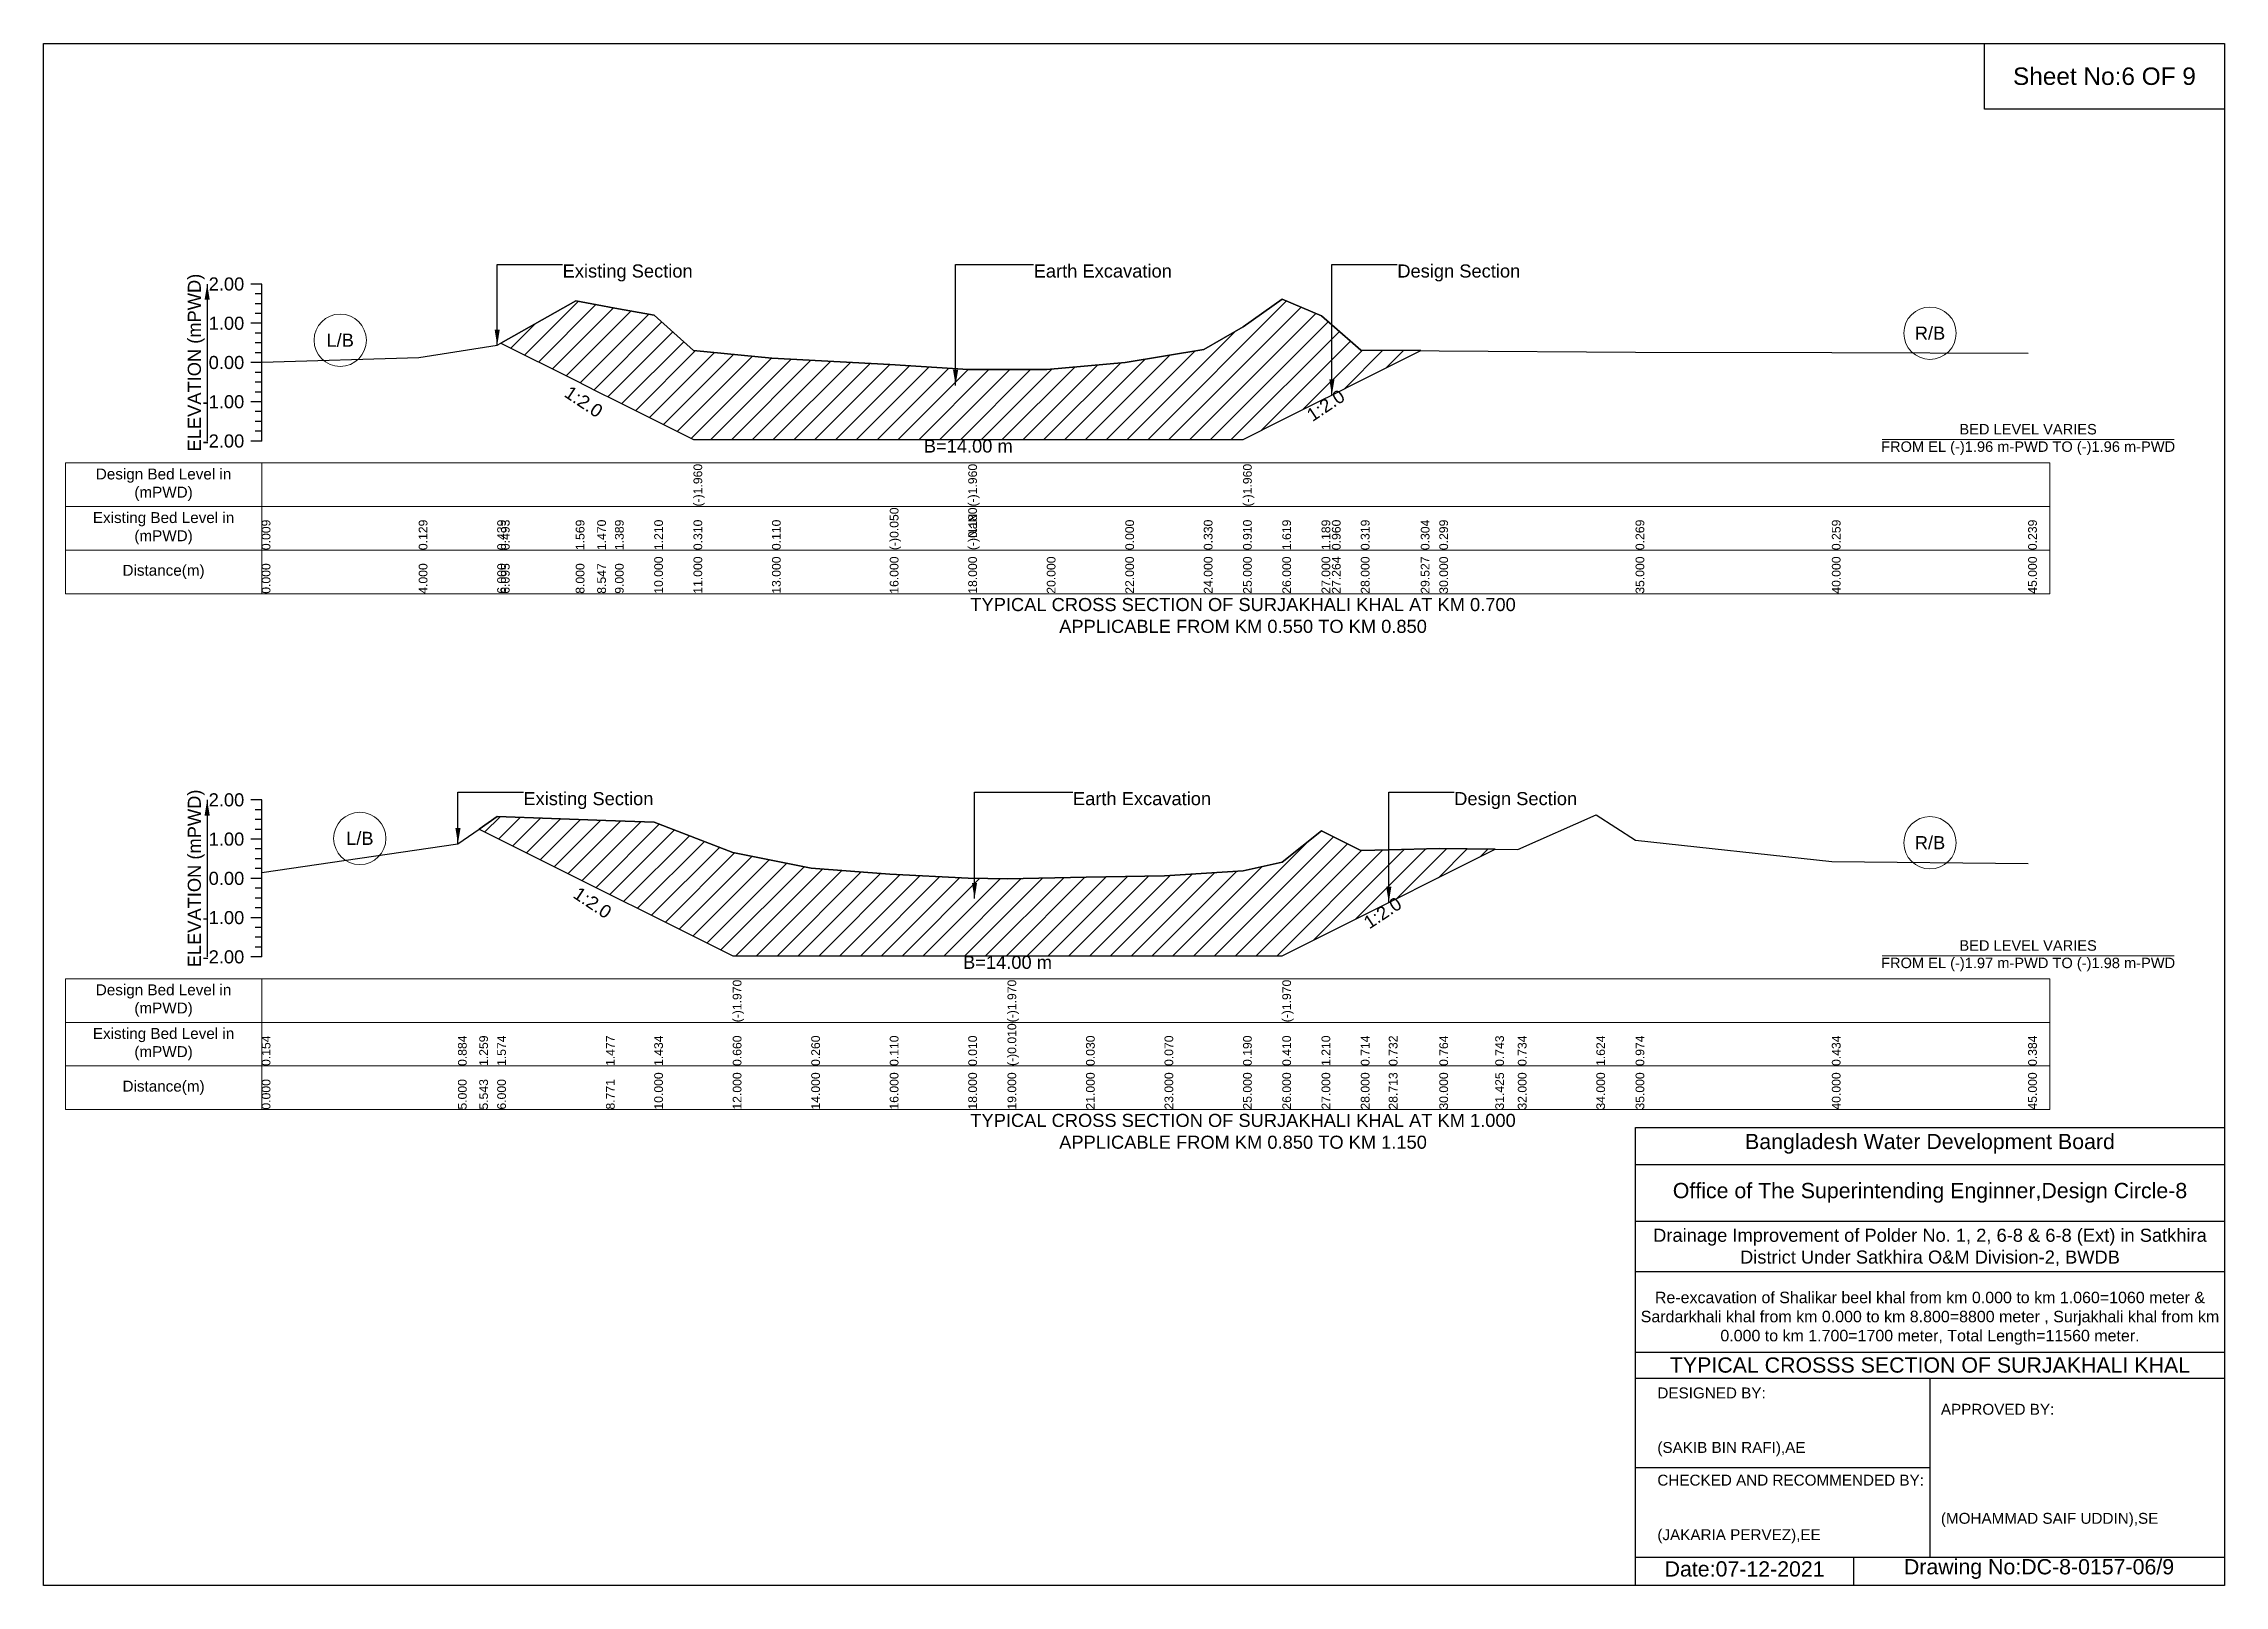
# Model space of a CAD drawing. Header units: inches. Extents: x 93000 to 506000, y -4242 to 0.
# Drawn here: x 470000 to 476000, y -4242 to 0 of the extents above; entities that cross this region are included whole.
import ezdxf

# ---------------------------------------------------------------- set-up
doc = ezdxf.new("R2010")
doc.units = ezdxf.units.IN
doc.header["$LTSCALE"] = 7
doc.header["$MEASUREMENT"] = 0
for name, color, linetype, lineweight in [('Cross section Data Border', 7, 'Continuous', 9), ('Cross Section Labels', 7, 'Continuous', 9), ('Existing_Bed_Level for Xsection', 7, 'Continuous', 25)]:
    doc.layers.add(name, color=color, linetype=linetype, lineweight=lineweight)
doc.styles.get("Standard").update_dxf_attribs({"font": 'arial.ttf'})
doc.dimstyles.get("Standard").update_dxf_attribs({"dimtxt": 0.18, "dimasz": 0.18, "dimexe": 0.18, "dimexo": 0.0625, "dimgap": 0.09, "dimtad": 0, "dimtih": 1, "dimtoh": 1, "dimdec": 4, "dimzin": 0, "dimdsep": 46, "dimtxsty": 'Standard', "dimcen": 0.09, "dimadec": 0, "dimazin": 0, "dimtfac": 1, "dimtdec": 4, "dimtofl": 0, "dimtmove": 0, "dimatfit": 3, "dimfxl": 1, "dimtolj": 1, "dimtzin": 0, "dimarcsym": 0})

msp = doc.modelspace()

# ---------------------------------------------------------------- texts
at = {"attachment_point": 5}
for s, insert, char_height in [('Sheet No:6 OF 9', (475670, -90), 48), ('Bangladesh Water Development Board', (475190, -3027), 42), ('Office of The Superintending Enginner,Design Circle-8', (475190, -3162), 42)]:
    msp.add_mtext(s, dxfattribs=dict(at, insert=insert, char_height=char_height))
for s, insert, char_height, width, attachment_point in [('Drainage Improvement of Polder No. 1, 2, 6-8 & 6-8 (Ext) in Satkhira District Under Satkhira O&M Division-2, BWDB', (475190, -3312), 36, 1680, 5), ('Re-excavation of Shalikar beel khal from km 0.000 to km 1.060=1060 meter & Sardarkhali khal from km 0.000 to km 8.800=8800 meter , Surjakhali khal from km 0.000 to km 1.700=1700 meter, Total Length=11560 meter.', (475190, -3507), 31.4683, 1620, 5), ('TYPICAL CROSSS SECTION OF SURJAKHALI KHAL', (475190, -3636), 42, 1680, 5), ('DESIGNED BY:^J^J^J(SAKIB BIN RAFI),AE', (474440, -3792), 30, 840, 4), ('APPROVED BY:^J^J^J^J^J^J(MOHAMMAD SAIF UDDIN),SE', (475220, -3912), 30, 840, 4), ('CHECKED AND RECOMMENDED BY:^J^J^J(JAKARIA PERVEZ),EE', (474440, -4032), 30, 840, 4), ('Date:07-12-2021', (474680, -4197), 42, 840, 5), ('Drawing No:DC-8-0157-06/9', (475490, -4197), 42, 1320, 5)]:
    msp.add_mtext(s, dxfattribs=dict(insert=insert, char_height=char_height, width=width, attachment_point=attachment_point))
at = {"layer": 'Cross section Data Border', "char_height": 30, "width": 480, "attachment_point": 5}
for s, insert in [('Design Bed Level in (mPWD)', (470330, -1213.6)), ('Existing Bed Level in (mPWD)', (470330, -1333.6)), ('Distance(m)', (470330, -1453.6)), ('Design Bed Level in (mPWD)', (470330, -2632.9)), ('Existing Bed Level in (mPWD)', (470330, -2752.9)), ('Distance(m)', (470330, -2872.9))]:
    msp.add_mtext(s, dxfattribs=dict(at, insert=insert))
at = {"layer": 'Cross Section Labels'}
for s, insert, char_height, attachment_point in [('Existing Section', (471428, -607.6), 36, 1), ('Earth Excavation', (472724, -607.6), 36, 1), ('Design Section', (473724.5, -607.6), 36, 1), ('R/B', (475190, -796.7), 36, 5), ('L/B', (470816, -816.1), 36, 5), ('BED LEVEL VARIES ^JFROM EL (-)1.96 m-PWD TO (-)1.96 m-PWD', (475460, -1089.2), 28.8, 5), ('B=14.00 m', (472544, -1089.2), 36, 2), ('TYPICAL CROSS SECTION OF SURJAKHALI KHAL AT KM 0.700^JAPPLICABLE FROM KM 0.550 TO KM 0.850', (473300, -1573.6), 36, 5), ('Existing Section', (471320, -2059.3), 36, 1), ('Earth Excavation', (472832, -2059.3), 36, 1), ('Design Section', (473881, -2059.3), 36, 1), ('L/B', (470870, -2186.9), 36, 5), ('R/B', (475190, -2198.7), 36, 5), ('B=14.00 m', (472652, -2509.7), 36, 2), ('BED LEVEL VARIES ^JFROM EL (-)1.97 m-PWD TO (-)1.98 m-PWD', (475460, -2509.7), 28.8, 5), ('TYPICAL CROSS SECTION OF SURJAKHALI KHAL AT KM 1.000^JAPPLICABLE FROM KM 0.850 TO KM 1.150', (473300, -2992.9), 36, 5)]:
    msp.add_mtext(s, dxfattribs=dict(at, insert=insert, char_height=char_height, attachment_point=attachment_point))
at = {"layer": 'Cross Section Labels', "char_height": 36, "attachment_point": 2}
for insert, rotation in [((471496.1, -970.3), 326.30993), ((473517.5, -980.5), 33.69007), ((471520.3, -2348.8), 326.30993), ((473674, -2376.7), 33.69007)]:
    msp.add_mtext('1:2.0', dxfattribs=dict(at, insert=insert, rotation=rotation))
at = {"layer": 'Existing_Bed_Level for Xsection', "rotation": 90}
for s, insert, char_height, attachment_point in [('ELEVATION (mPWD)', (470420, -877.6), 36, 5), ('(-)1.960', (471788, -1273.6), 24, 1), ('(-)1.960', (472544, -1273.6), 24, 1), ('(-)1.960', (473300, -1273.6), 24, 1), ('0.009', (470600, -1393.6), 24, 1), ('0.129', (471032, -1393.6), 24, 1), ('0.439', (471248, -1393.6), 24, 1), ('0.493', (471258.2, -1393.6), 24, 1), ('1.569', (471464, -1393.6), 24, 1), ('1.470', (471523.1, -1393.6), 24, 1), ('1.389', (471572, -1393.6), 24, 1), ('1.210', (471680, -1393.6), 24, 1), ('0.310', (471788, -1393.6), 24, 1), ('0.310', (471788, -1393.6), 24, 1), ('0.310', (471788, -1393.6), 24, 1), ('0.110', (472004, -1393.6), 24, 1), ('(-)0.050', (472328, -1393.6), 24, 1), ('(-)0.180', (472544, -1393.6), 24, 1), ('(-)0.180', (472544, -1393.6), 24, 1), ('(-)0.180', (472544, -1393.6), 24, 1), ('(-)NaN', (472544, -1393.6), 24, 1), ('(-)NaN', (472544, -1393.6), 24, 1), ('0.000', (472976, -1393.6), 24, 1), ('0.330', (473192, -1393.6), 24, 1), ('0.910', (473300, -1393.6), 24, 1), ('0.910', (473300, -1393.6), 24, 1), ('1.619', (473408, -1393.6), 24, 1), ('1.189', (473516, -1393.6), 24, 1), ('0.960', (473544.5, -1393.6), 24, 1), ('0.319', (473624, -1393.6), 24, 1), ('0.304', (473789, -1393.6), 24, 1), ('0.299', (473840, -1393.6), 24, 1), ('0.269', (474380, -1393.6), 24, 1), ('0.259', (474920, -1393.6), 24, 1), ('0.239', (475460, -1393.6), 24, 1), ('0.000', (470600, -1513.6), 24, 1), ('4.000', (471032, -1513.6), 24, 1), ('6.000', (471248, -1513.6), 24, 1), ('6.095', (471258.2, -1513.6), 24, 1), ('8.000', (471464, -1513.6), 24, 1), ('8.547', (471523.1, -1513.6), 24, 1), ('9.000', (471572, -1513.6), 24, 1), ('10.000', (471680, -1513.6), 24, 1), ('11.000', (471788, -1513.6), 24, 1), ('11.000', (471788, -1513.6), 24, 1), ('11.000', (471788, -1513.6), 24, 1), ('13.000', (472004, -1513.6), 24, 1), ('16.000', (472328, -1513.6), 24, 1), ('18.000', (472544, -1513.6), 24, 1), ('18.000', (472544, -1513.6), 24, 1), ('18.000', (472544, -1513.6), 24, 1), ('20.000', (472760, -1513.6), 24, 1), ('22.000', (472976, -1513.6), 24, 1), ('24.000', (473192, -1513.6), 24, 1), ('25.000', (473300, -1513.6), 24, 1), ('25.000', (473300, -1513.6), 24, 1), ('25.000', (473300, -1513.6), 24, 1), ('26.000', (473408, -1513.6), 24, 1), ('27.000', (473516, -1513.6), 24, 1), ('27.264', (473544.5, -1513.6), 24, 1), ('28.000', (473624, -1513.6), 24, 1), ('29.527', (473789, -1513.6), 24, 1), ('30.000', (473840, -1513.6), 24, 1), ('35.000', (474380, -1513.6), 24, 1), ('40.000', (474920, -1513.6), 24, 1), ('45.000', (475460, -1513.6), 24, 1), ('ELEVATION (mPWD)', (470420, -2296.9), 36, 5), ('(-)1.970', (471896, -2692.9), 24, 1), ('(-)1.970', (472652, -2692.9), 24, 1), ('(-)1.970', (473408, -2692.9), 24, 1), ('(-)0.010', (472652, -2812.9), 24, 1), ('(-)0.010', (472652, -2812.9), 24, 1), ('(-)0.010', (472652, -2812.9), 24, 1), ('0.154', (470600, -2812.9), 24, 1), ('0.884', (471140, -2812.9), 24, 1), ('1.259', (471198.6, -2812.9), 24, 1), ('1.574', (471248, -2812.9), 24, 1), ('1.477', (471547.3, -2812.9), 24, 1), ('1.434', (471680, -2812.9), 24, 1), ('0.660', (471896, -2812.9), 24, 1), ('0.660', (471896, -2812.9), 24, 1), ('0.660', (471896, -2812.9), 24, 1), ('0.260', (472112, -2812.9), 24, 1), ('0.110', (472328, -2812.9), 24, 1), ('0.010', (472544, -2812.9), 24, 1), ('0.030', (472868, -2812.9), 24, 1), ('0.070', (473084, -2812.9), 24, 1), ('0.190', (473300, -2812.9), 24, 1), ('0.410', (473408, -2812.9), 24, 1), ('0.410', (473408, -2812.9), 24, 1), ('0.410', (473408, -2812.9), 24, 1), ('1.210', (473516, -2812.9), 24, 1), ('0.714', (473624, -2812.9), 24, 1), ('0.732', (473701, -2812.9), 24, 1), ('0.764', (473840, -2812.9), 24, 1), ('0.743', (473993.9, -2812.9), 24, 1), ('0.734', (474056, -2812.9), 24, 1), ('1.624', (474272, -2812.9), 24, 1), ('0.974', (474380, -2812.9), 24, 1), ('0.434', (474920, -2812.9), 24, 1), ('0.384', (475460, -2812.9), 24, 1), ('0.000', (470600, -2932.9), 24, 1), ('5.000', (471140, -2932.9), 24, 1), ('5.543', (471198.6, -2932.9), 24, 1), ('6.000', (471248, -2932.9), 24, 1), ('8.771', (471547.3, -2932.9), 24, 1), ('10.000', (471680, -2932.9), 24, 1), ('12.000', (471896, -2932.9), 24, 1), ('12.000', (471896, -2932.9), 24, 1), ('12.000', (471896, -2932.9), 24, 1), ('14.000', (472112, -2932.9), 24, 1), ('16.000', (472328, -2932.9), 24, 1), ('18.000', (472544, -2932.9), 24, 1), ('19.000', (472652, -2932.9), 24, 1), ('19.000', (472652, -2932.9), 24, 1), ('19.000', (472652, -2932.9), 24, 1), ('21.000', (472868, -2932.9), 24, 1), ('23.000', (473084, -2932.9), 24, 1), ('25.000', (473300, -2932.9), 24, 1), ('26.000', (473408, -2932.9), 24, 1), ('26.000', (473408, -2932.9), 24, 1), ('26.000', (473408, -2932.9), 24, 1), ('27.000', (473516, -2932.9), 24, 1), ('28.000', (473624, -2932.9), 24, 1), ('28.713', (473701, -2932.9), 24, 1), ('30.000', (473840, -2932.9), 24, 1), ('31.425', (473993.9, -2932.9), 24, 1), ('32.000', (474056, -2932.9), 24, 1), ('34.000', (474272, -2932.9), 24, 1), ('35.000', (474380, -2932.9), 24, 1), ('40.000', (474920, -2932.9), 24, 1), ('45.000', (475460, -2932.9), 24, 1)]:
    msp.add_mtext(s, dxfattribs=dict(at, insert=insert, char_height=char_height, attachment_point=attachment_point))
at = {"layer": 'Existing_Bed_Level for Xsection', "char_height": 36, "attachment_point": 6}
for s, insert in [('2.00', (470552, -661.6)), ('1.00', (470552, -769.6)), ('0.00', (470552, -877.6)), ('-1.00', (470552, -985.6)), ('-2.00', (470552, -1093.6)), ('2.00', (470552, -2080.9)), ('1.00', (470552, -2188.9)), ('0.00', (470552, -2296.9)), ('-1.00', (470552, -2404.9)), ('-2.00', (470552, -2512.9))]:
    msp.add_mtext(s, dxfattribs=dict(at, insert=insert))

# ---------------------------------------------------------------- hatches: boundary and pattern name
at = {"layer": 'Existing_Bed_Level for Xsection'}
h = msp.add_hatch(dxfattribs=at)
h.set_pattern_fill('ANSI31', color=256, scale=324, style=0)
h.paths.add_polyline_path([(471258.2, -824.4), (471464, -927.2), (471523.1, -956.8), (471572, -981.2), (471680, -1035.2), (471788, -1089.2), (472004, -1089.2), (472328, -1089.2), (472544, -1089.2), (472760, -1089.2), (472976, -1089.2), (473192, -1089.2), (473300, -1089.2), (473408, -1035.2), (473516, -981.2), (473544.5, -967), (473624, -927.2), (473789, -844.8), (473624, -843.1), (473544.5, -773.9), (473516, -749.1), (473408, -702.7), (473300, -779.3), (473192, -841.9), (472976, -877.6), (472760, -897), (472544, -897), (472328, -883), (472004, -865.7), (471788, -844.1), (471680, -746.9), (471572, -727.5), (471523.1, -718.7), (471464, -708.1)])
h = msp.add_hatch(dxfattribs=at)
h.set_pattern_fill('ANSI31', color=256, scale=324, style=0)
h.paths.add_polyline_path([(471198.6, -2161), (471248, -2185.7), (471547.3, -2335.3), (471680, -2401.7), (471896, -2509.7), (472112, -2509.7), (472328, -2509.7), (472544, -2509.7), (472652, -2509.7), (472868, -2509.7), (473084, -2509.7), (473300, -2509.7), (473408, -2509.7), (473516, -2455.7), (473624, -2401.7), (473701, -2363.2), (473840, -2293.7), (473993.9, -2216.7), (473840, -2214.4), (473701, -2217.9), (473624, -2219.8), (473516, -2166.2), (473408, -2252.6), (473300, -2276.4), (473084, -2289.4), (472868, -2293.7), (472652, -2298), (472544, -2295.8), (472328, -2285), (472112, -2268.8), (471896, -2225.6), (471680, -2142), (471547.3, -2137.4), (471248, -2126.9)])

# ---------------------------------------------------------------- linework, layer by layer
for points in [[(470000, 0), (476000, 0), (476000, -4242), (470000, -4242)], [(475340, 0), (476000, 0), (476000, -180), (475340, -180)]]:
    msp.add_lwpolyline(points, close=True)
for points in [[(474380, -4242), (474380, -2982), (476000, -2982)], [(474380, -3084), (476000, -3084)], [(474380, -3240), (476000, -3240)], [(474380, -3378), (476000, -3378)], [(474380, -3600), (476000, -3600)], [(474380, -3672), (476000, -3672)], [(475190, -3672), (475190, -4164)], [(474380, -3918), (475190, -3918)], [(474380, -4164), (476000, -4164)], [(474980, -4164), (474980, -4242)]]:
    msp.add_lwpolyline(points)
at = {"layer": 'Cross section Data Border'}
for points in [[(470060, -1153.6), (475520, -1153.6), (475520, -1513.6), (470060, -1513.6)], [(470060, -2572.9), (475520, -2572.9), (475520, -2932.9), (470060, -2932.9)]]:
    msp.add_lwpolyline(points, close=True, dxfattribs=at)
for points in [[(470600, -1153.6), (470600, -1513.6)], [(470060, -1273.6), (475520, -1273.6)], [(470060, -1393.6), (475520, -1393.6)], [(470600, -2572.9), (470600, -2932.9)], [(470060, -2692.9), (475520, -2692.9)], [(470060, -2812.9), (475520, -2812.9)]]:
    msp.add_lwpolyline(points, dxfattribs=at)
at = {"layer": 'Cross Section Labels'}
for points in [[(475058.1, -1089.2), (475861.9, -1089.2)], [(475058.1, -2509.7), (475861.9, -2509.7)]]:
    msp.add_lwpolyline(points, dxfattribs=at)
for centre in [(470816, -816.1), (475190, -796.7), (470870, -2186.9), (475190, -2198.7)]:
    msp.add_circle(centre, 72, dxfattribs=at)
at = {"layer": 'Existing_Bed_Level for Xsection'}
for points in [[(470600, -661.6), (470570, -661.6)], [(470600, -688.6), (470582, -688.6)], [(470600, -715.6), (470582, -715.6)], [(470600, -1093.6), (470600, -985.6), (470600, -877.6), (470600, -769.6), (470600, -661.6)], [(470600, -876.6), (471032, -863.6), (471248, -830.1), (471258.2, -824.4), (471464, -708.1), (471523.1, -718.7), (471572, -727.5), (471680, -746.9), (471788, -844.1), (471788, -844.1), (472004, -865.7), (472328, -883), (472544, -897), (472544, -897), (472760, -897), (472976, -877.6), (473192, -841.9), (473300, -779.3), (473300, -779.3), (473408, -702.7), (473516, -749.1), (473544.5, -773.9), (473624, -843.1), (473789, -844.8), (473840, -845.3), (474380, -848.5), (474920, -849.6), (475460, -851.7)], [(470600, -769.6), (470570, -769.6)], [(470600, -742.6), (470582, -742.6)], [(470600, -796.6), (470582, -796.6)], [(470600, -823.6), (470582, -823.6)], [(470600, -877.6), (470570, -877.6)], [(470600, -850.6), (470582, -850.6)], [(470600, -904.6), (470582, -904.6)], [(470600, -931.6), (470582, -931.6)], [(470600, -958.6), (470582, -958.6)], [(470600, -985.6), (470570, -985.6)], [(470600, -1012.6), (470582, -1012.6)], [(470600, -1039.6), (470582, -1039.6)], [(470600, -1066.6), (470582, -1066.6)], [(470600, -1093.6), (470570, -1093.6)], [(470600, -2080.9), (470570, -2080.9)], [(470600, -2512.9), (470600, -2404.9), (470600, -2296.9), (470600, -2188.9), (470600, -2080.9)], [(470600, -2107.9), (470582, -2107.9)], [(470600, -2134.9), (470582, -2134.9)], [(470600, -2280.3), (471140, -2201.4), (471198.6, -2161), (471248, -2126.9), (471547.3, -2137.4), (471680, -2142), (471896, -2225.6), (471896, -2225.6), (472112, -2268.8), (472328, -2285), (472544, -2295.8), (472652, -2298), (472652, -2298), (472868, -2293.7), (473084, -2289.4), (473300, -2276.4), (473408, -2252.6), (473408, -2252.6), (473516, -2166.2), (473624, -2219.8), (473701, -2217.9), (473840, -2214.4), (473993.9, -2216.7), (474056, -2217.6), (474272, -2121.5), (474380, -2191.7), (474920, -2250), (475460, -2255.4)], [(470600, -2188.9), (470570, -2188.9)], [(470600, -2161.9), (470582, -2161.9)], [(470600, -2215.9), (470582, -2215.9)], [(470600, -2242.9), (470582, -2242.9)], [(470600, -2269.9), (470582, -2269.9)], [(470600, -2296.9), (470570, -2296.9)], [(470600, -2323.9), (470582, -2323.9)], [(470600, -2350.9), (470582, -2350.9)], [(470600, -2377.9), (470582, -2377.9)], [(470600, -2404.9), (470570, -2404.9)], [(470600, -2431.9), (470582, -2431.9)], [(470600, -2458.9), (470582, -2458.9)], [(470600, -2512.9), (470570, -2512.9)], [(470600, -2485.9), (470582, -2485.9)]]:
    msp.add_lwpolyline(points, dxfattribs=at)
for points in [[(471258.2, -824.4), (471464, -927.2), (471523.1, -956.8), (471572, -981.2), (471680, -1035.2), (471788, -1089.2), (471788, -1089.2), (472004, -1089.2), (472328, -1089.2), (472544, -1089.2), (472544, -1089.2), (472760, -1089.2), (472976, -1089.2), (473192, -1089.2), (473300, -1089.2), (473300, -1089.2), (473408, -1035.2), (473516, -981.2), (473544.5, -967), (473624, -927.2), (473789, -844.8), (473789, -844.8), (473789, -844.8), (473624, -843.1), (473544.5, -773.9), (473516, -749.1), (473408, -702.7), (473300, -779.3), (473300, -779.3), (473192, -841.9), (472976, -877.6), (472760, -897), (472544, -897), (472544, -897), (472328, -883), (472004, -865.7), (471788, -844.1), (471788, -844.1), (471680, -746.9), (471572, -727.5), (471523.1, -718.7), (471464, -708.1)], [(471198.6, -2161), (471248, -2185.7), (471547.3, -2335.3), (471680, -2401.7), (471896, -2509.7), (471896, -2509.7), (472112, -2509.7), (472328, -2509.7), (472544, -2509.7), (472652, -2509.7), (472652, -2509.7), (472868, -2509.7), (473084, -2509.7), (473300, -2509.7), (473408, -2509.7), (473408, -2509.7), (473516, -2455.7), (473624, -2401.7), (473701, -2363.2), (473840, -2293.7), (473993.9, -2216.7), (473840, -2214.4), (473701, -2217.9), (473624, -2219.8), (473516, -2166.2), (473408, -2252.6), (473408, -2252.6), (473300, -2276.4), (473084, -2289.4), (472868, -2293.7), (472652, -2298), (472652, -2298), (472544, -2295.8), (472328, -2285), (472112, -2268.8), (471896, -2225.6), (471896, -2225.6), (471680, -2142), (471547.3, -2137.4), (471248, -2126.9)]]:
    msp.add_lwpolyline(points, close=True, dxfattribs=at)

msp.set_redraw_order([(e.dxf.handle, doc.entitydb.next_handle()) for e in msp.query("TEXT MTEXT ATTDEF DIMENSION ARC_DIMENSION")])  # texts and dimensions are drawn at this point

# ---------------------------------------------------------------- leaders
at = {"layer": 'Cross Section Labels', "annotation_type": 0, "has_hookline": 1, "hookline_direction": 0}
for points, text_width in [([(471248, -830.1), (471248, -607.6), (471427.9, -607.6)], 350.4), ([(472509.1, -940.2), (472509.1, -607.6), (472723.9, -607.6)], 372.7), ([(473544.5, -967), (473544.5, -607.6), (473724.4, -607.6)], 330.9), ([(471140, -2201.4), (471140, -2059.3), (471319.9, -2059.3)], 350.4), ([(472561.2, -2352.3), (472561.2, -2059.3), (472831.9, -2059.3)], 372.7), ([(473701, -2363.2), (473701, -2059.3), (473880.9, -2059.3)], 330.9)]:
    msp.add_leader(points, dimstyle='Standard', override={"dimasz": 43.2}, dxfattribs=dict(at, text_width=text_width))
at = {"layer": 'Existing_Bed_Level for Xsection'}
for points in [[(470450, -661.6), (470450, -1093.6)], [(470450, -2080.9), (470450, -2512.9)]]:
    msp.add_leader(points, dimstyle='Standard', override={"dimasz": 43.2}, dxfattribs=at)

doc.saveas('drawing.dxf')
